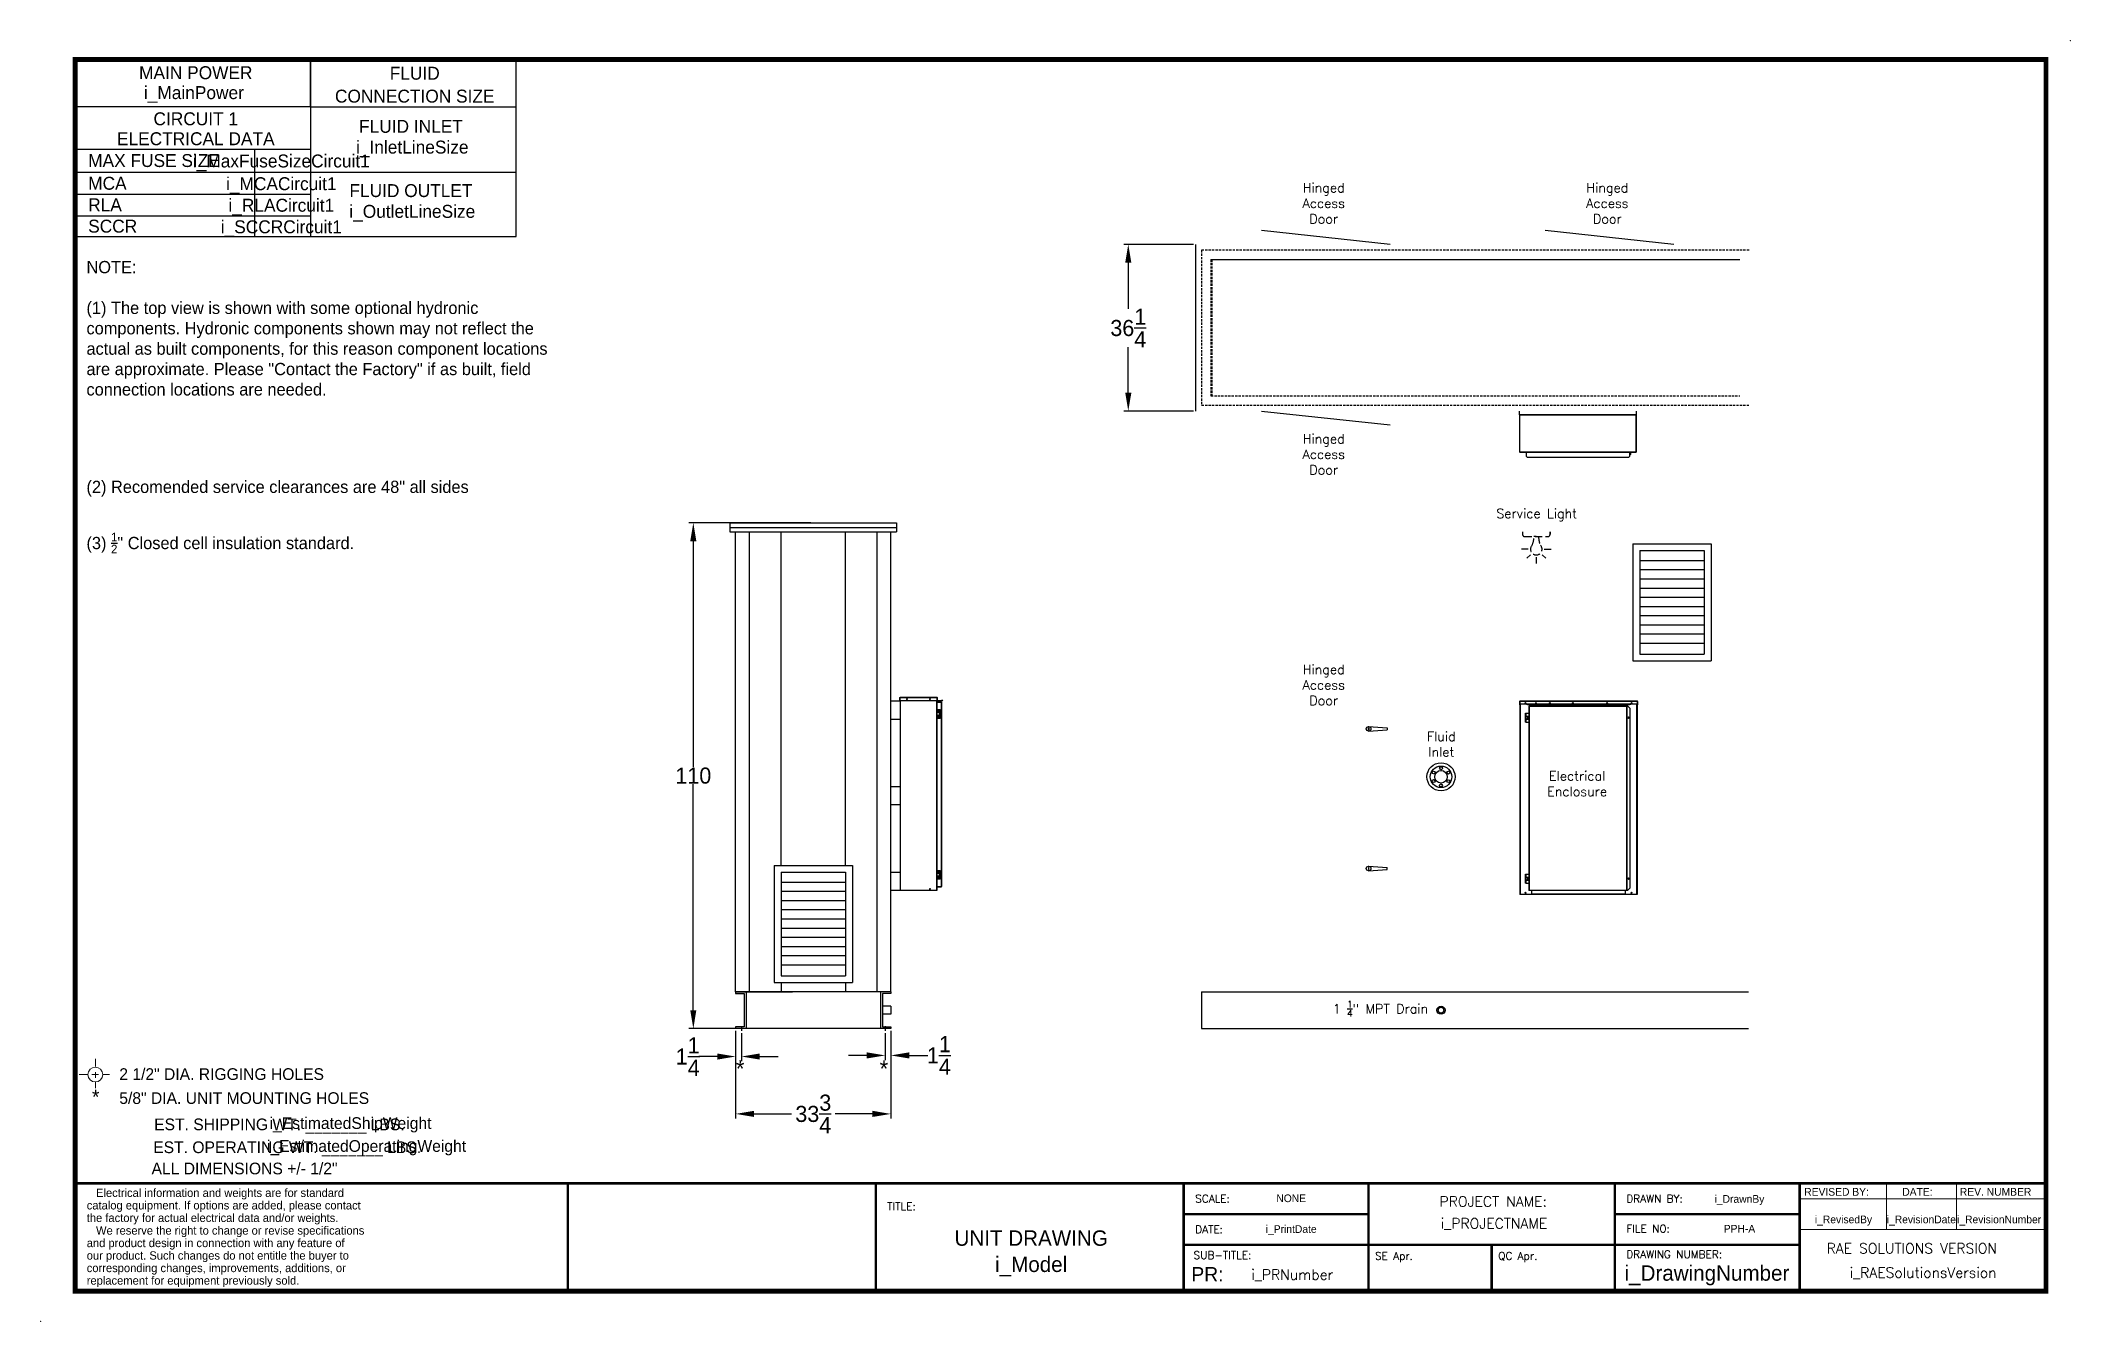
# Model space of a CAD drawing. Header units: inches. Extents: x 1687 to 2128, y 1222 to 1501.
import ezdxf
from ezdxf.enums import TextEntityAlignment as Align

# ---------------------------------------------------------------- set-up
doc = ezdxf.new("R2010")
doc.units = ezdxf.units.IN
doc.header["$MEASUREMENT"] = 0
doc.header["$PDSIZE"] = -1
doc.linetypes.add('HIDDENX2', pattern=[0.75, 0.5, -0.25])
doc.styles.add('SIMPLEX', font='SIMPLEX')
doc.styles.add('TCF_DIMENSION', font='simplex.shx')
doc.dimstyles.new('General Dimension', dxfattribs={"dimtxt": 3.5, "dimasz": 4, "dimexe": 1, "dimexo": 0.5, "dimgap": 0.09, "dimtad": 0, "dimtih": 1, "dimtoh": 1, "dimdec": 3, "dimzin": 0, "dimdsep": 46, "dimlunit": 5, "dimtxsty": 'Standard', "dimcen": 0.09, "dimadec": 0, "dimazin": 0, "dimtfac": 1, "dimtdec": 3, "dimtofl": 0, "dimtmove": 0, "dimatfit": 3, "dimfxl": 1, "dimtolj": 1, "dimtzin": 0, "dimarcsym": 0})

msp = doc.modelspace()

# ---------------------------------------------------------------- texts
at = {"color": 7, "lineweight": 25}
for s, height, p in [('MAIN POWER', 2.81243, (1720.8912, 1492.3329)), ('FLUID', 2.81243, (1768.4935, 1492.2167)), ('i_MainPower', 2.812426, (1720.4805, 1487.9979)), ('CONNECTION SIZE', 2.812426, (1768.4935, 1487.2347)), ('CIRCUIT 1', 2.81243, (1720.8912, 1482.3076)), ('FLUID INLET', 2.812426, (1767.676, 1480.6652)), ('ELECTRICAL DATA', 2.812426, (1720.8912, 1477.9726)), ('i_InletLineSize', 2.812426, (1767.9607, 1476.1506)), ('i_MaxFuseSizeCircuit1', 2.812426, (1739.4859, 1473.1324)), ('i_MCACircuit1', 2.812426, (1739.4859, 1468.1928)), ('FLUID OUTLET', 2.812426, (1767.6742, 1466.6905)), ('i_RLACircuit1', 2.812426, (1739.4859, 1463.5054)), ('i_OutletLineSize', 2.812426, (1767.9589, 1462.1759)), ('i_SCCRCircuit1', 2.812426, (1739.4859, 1458.818))]:
    msp.add_text(s, height=height, dxfattribs=at).set_placement(p, align=Align.CENTER)
for s, height, p in [('MAX FUSE SIZE', 2.812426, (1697.4969, 1473.2272)), ('MCA', 2.81243, (1697.4969, 1468.2876)), ('RLA', 2.81243, (1697.4969, 1463.6003)), ('SCCR', 2.81243, (1697.4969, 1458.9617))]:
    msp.add_text(s, height=height, dxfattribs=at).set_placement(p)
at = {"color": 7, "linetype": 'Continuous', "lineweight": 20}
for s, height, p in [('2 1/2" DIA. RIGGING HOLES', 2.544159, (1704.2602, 1274.6965)), ('5/8" DIA. UNIT MOUNTING HOLES', 2.544159, (1704.2602, 1269.4781)), ('   Electrical information and weights are for standard', 1.812714, (1697.1836, 1249.2484)), ('REVISED BY:', 1.673789, (2070.5756, 1249.5244)), ('DATE:', 1.67379, (2091.8902, 1249.5244)), ('REV. NUMBER', 1.673789, (2104.407, 1249.5244)), ('the factory for actual electrical data and/or weights.', 1.812714, (1697.1836, 1243.8102)), ('catalog equipment. If options are added, please contact', 1.812714, (1697.1836, 1246.5293)), ('and product design in connection with any feature of', 1.812714, (1697.1836, 1238.3378)), ('   We reserve the right to change or revise specifications', 1.812714, (1697.1836, 1241.0569)), ('our product. Such changes do not entitle the buyer to', 1.812714, (1697.1836, 1235.6187)), ('corresponding changes, improvements, additions, or ', 1.812714, (1697.1836, 1232.8997)), ('replacement for equipment previously sold.', 1.812714, (1697.1836, 1230.1806))]:
    msp.add_text(s, height=height, dxfattribs=at).set_placement(p)
at = {"color": 7, "linetype": 'Continuous'}
for p in [(1838.3144, 1275.3586), (1869.5644, 1275.3586)]:
    msp.add_text('*', height=3.5821, dxfattribs=at).set_placement(p)
at = {"color": 7, "linetype": 'Continuous', "lineweight": 20}
for s, height, p in [('*', 3.1311, (1699.1263, 1269.434)), ('i_EstimatedShipWeight', 2.547079, (1754.5298, 1264.0388)), ('EST. SHIPPING WT. _______ LBS.', 2.544159, (1739.0663, 1263.7609)), ('EST. OPERATING WT. _______ LBS.', 2.544159, (1740.7557, 1258.7844)), ('i_EstimatedOperatingWeight', 2.544159, (1758.011, 1259.0623)), ('ALL DIMENSIONS +/- 1/2"', 2.544159, (1731.4917, 1254.1671)), ('NONE', 1.67379, (1959.0387, 1248.1267)), ('i_DrawnBy', 1.67379, (2056.4949, 1247.9832)), ('i_RevisedBy', 1.673789, (2079.1057, 1243.5227)), ('i_RevisionDate', 1.673789, (2096.041, 1243.5227)), ('i_RevisionNumber', 1.673789, (2112.9438, 1243.5227)), ('UNIT DRAWING', 3.347578, (1902.5084, 1238.636)), ('i_PrintDate', 1.673789, (1959.0387, 1241.4316)), ('PPH-A', 1.67379, (2056.4949, 1241.5073)), ('i_Model', 3.34758, (1902.5084, 1232.9306)), ('i_DrawingNumber', 3.347578, (2049.4243, 1231.0295))]:
    msp.add_text(s, height=height, dxfattribs=at).set_placement(p, align=Align.CENTER)
at = {"color": 7, "linetype": 'Continuous', "lineweight": 20, "style": 'SIMPLEX'}
for s, height, p in [('SCALE:', 1.67379, (1938.1785, 1248.0383)), ('DRAWN BY:', 1.67379, (2031.9107, 1248.0383)), ('TITLE:', 1.67379, (1871.2269, 1246.3645)), ('DATE:', 1.67379, (1938.1785, 1241.3431)), ('FILE NO:', 1.67379, (2031.9107, 1241.505)), ('SUB-TITLE:', 1.67379, (1937.8158, 1235.7525)), ('SE Apr.', 1.67379, (1977.2619, 1235.5969)), ('QC Apr.', 1.67379, (2004.0425, 1235.5969)), ('DRAWING NUMBER:', 1.673789, (2031.9107, 1235.9557)), ('RAE SOLUTIONS VERSION', 2.222792, (2075.4391, 1236.9678))]:
    msp.add_text(s, height=height, dxfattribs=at).set_placement(p)
for s, height, p in [('PROJECT NAME:', 2.222792, (2002.9556, 1247.1458)), ('i_PROJECTNAME', 2.222792, (2003.1246, 1242.3881)), ('i_PRNumber', 2.22279, (1959.2735, 1231.2558)), ('i_RAESolutionsVersion', 2.222792, (2096.4068, 1231.6863))]:
    msp.add_text(s, height=height, dxfattribs=at).set_placement(p, align=Align.CENTER)
at = {"color": 7, "linetype": 'Continuous', "lineweight": 20}
msp.add_text('PR:', height=3.13835, dxfattribs=at).set_placement((1944.323, 1230.869), align=Align.RIGHT)
at = {"color": 7, "linetype": 'Continuous', "char_height": 2.025, "attachment_point": 8, "style": 'TCF_DIMENSION'}
for s, insert in [('Hinged\\PAccess\\PDoor', (1966.1077, 1460.9495)), ('Hinged\\PAccess\\PDoor', (2027.7718, 1460.9495)), ('Hinged\\PAccess\\PDoor', (1966.1077, 1406.3587)), ('Service Light', (2012.4035, 1396.1888)), ('Hinged\\PAccess\\PDoor', (1966.1077, 1356.2001)), ('Electrical\\PEnclosure', (2021.2052, 1336.4115)), ('Electrical\\PEnclosure', (2021.2052, 1336.4115)), ('\\A1;1 {\\H0.7x;\\S1/4;}" MPT Drain', (1978.4318, 1288.4728))]:
    msp.add_mtext(s, dxfattribs=dict(at, insert=insert))
at = {"color": 7, "linetype": 'Continuous', "width": 100.233515, "attachment_point": 1}
for s, insert, char_height in [('NOTE:\\P \\P(1) The top view is shown with some optional hydronic components. Hydronic components shown may not reflect the actual as built components, for this reason component locations are approximate. Please "Contact the Factory" if as built, field connection locations are needed.', (1697.1264, 1452.7953), 2.6597149), (' \\P(2) Recomended service clearances are 48" all sides', (1697.1264, 1409.443), 2.659715), ('\\A1; \\P(3) {\\H0.7x;\\S1/2;}" Closed cell insulation standard.', (1697.1264, 1398.1269), 2.659715)]:
    msp.add_mtext(s, dxfattribs=dict(at, insert=insert, char_height=char_height))
at = {"color": 7, "insert": (1991.679, 1345.0058), "char_height": 2.025, "attachment_point": 8, "style": 'TCF_DIMENSION'}
msp.add_mtext('Fluid\\PInlet', dxfattribs=at)
at = {"char_height": 3.5, "attachment_point": 1}
for insert in [(1898.297, 1346.5091), (1883.4104, 1306.1983)]:
    msp.add_mtext('\\A1;', dxfattribs=dict(at, insert=insert))

# ---------------------------------------------------------------- blocks, each defined once
blk = doc.blocks.new('*D39')
at = {"color": 0, "linetype": 'Continuous', "lineweight": -2}
for p, q in [((1870.76, 1284.86), (1870.76, 1279.03)), ((1872.01, 1285.36), (1872.01, 1279.03)), ((1866.76, 1280.03), (1862.76, 1280.03)), ((1876.01, 1280.03), (1880.01, 1280.03))]:
    blk.add_line(p, q, dxfattribs=at)
at = {"color": 0, "linetype": 'Continuous'}
for points in [[(1866.76, 1280.7), (1866.76, 1279.36), (1870.76, 1280.03)], [(1876.01, 1280.7), (1876.01, 1279.36), (1872.01, 1280.03)]]:
    blk.add_solid(points, dxfattribs=at)
at = {"layer": 'Defpoints', "color": 0, "linetype": 'Continuous'}
for p in [(1870.76, 1285.36), (1872.01, 1285.86), (1872.01, 1280.03)]:
    blk.add_point(p, dxfattribs=at)
at = {"color": 0, "linetype": 'Continuous', "insert": (1882.44, 1280.03), "char_height": 3.5, "attachment_point": 5}
blk.add_mtext('\\A1;1{\\H1x;\\S1/4;}', dxfattribs=at)
blk = doc.blocks.new('*D40')
at = {"color": 0, "linetype": 'Continuous', "lineweight": -2}
for p, q in [((1838.26, 1285.36), (1838.26, 1278.79)), ((1839.51, 1284.86), (1839.51, 1278.79)), ((1834.26, 1279.79), (1830.26, 1279.79)), ((1843.51, 1279.79), (1847.51, 1279.79))]:
    blk.add_line(p, q, dxfattribs=at)
at = {"color": 0, "linetype": 'Continuous'}
for points in [[(1834.26, 1280.45), (1834.26, 1279.12), (1838.26, 1279.79)], [(1843.51, 1280.45), (1843.51, 1279.12), (1839.51, 1279.79)]]:
    blk.add_solid(points, dxfattribs=at)
at = {"layer": 'Defpoints', "color": 0, "linetype": 'Continuous'}
for p in [(1838.26, 1285.86), (1839.51, 1285.36), (1838.26, 1279.79)]:
    blk.add_point(p, dxfattribs=at)
at = {"color": 0, "linetype": 'Continuous', "insert": (1827.84, 1279.79), "char_height": 3.5, "attachment_point": 5}
blk.add_mtext('\\A1;1{\\H1x;\\S1/4;}', dxfattribs=at)
blk = doc.blocks.new('*D49')
at = {"color": 0, "lineweight": -2}
for p, q in [((1937.82, 1456.4), (1922.62, 1456.4)), ((1923.62, 1452.4), (1923.62, 1442.39)), ((1923.62, 1424.15), (1923.62, 1434.05)), ((1937.82, 1420.15), (1922.62, 1420.15))]:
    blk.add_line(p, q, dxfattribs=at)
at = {"color": 0}
for points in [[(1922.95, 1452.4), (1924.29, 1452.4), (1923.62, 1456.4)], [(1922.95, 1424.15), (1924.29, 1424.15), (1923.62, 1420.15)]]:
    blk.add_solid(points, dxfattribs=at)
at = {"layer": 'Defpoints', "color": 0}
for p in [(1938.32, 1456.4), (1923.62, 1420.15), (1938.32, 1420.15)]:
    blk.add_point(p, dxfattribs=at)
at = {"color": 0, "insert": (1923.62, 1438.22), "char_height": 3.5, "attachment_point": 5}
blk.add_mtext('\\A1;36{\\H1x;\\S1/4;}', dxfattribs=at)
blk = doc.blocks.new('*D51')
at = {"color": 0, "lineweight": -2}
for p, q in [((1854.64, 1395.86), (1828.06, 1395.86)), ((1829.06, 1391.86), (1829.06, 1342.7)), ((1829.06, 1289.86), (1829.06, 1339.02)), ((1854.64, 1285.86), (1828.06, 1285.86))]:
    blk.add_line(p, q, dxfattribs=at)
at = {"color": 0}
for points in [[(1828.39, 1391.86), (1829.72, 1391.86), (1829.06, 1395.86)], [(1828.39, 1289.86), (1829.72, 1289.86), (1829.06, 1285.86)]]:
    blk.add_solid(points, dxfattribs=at)
at = {"layer": 'Defpoints', "color": 0}
for p in [(1855.14, 1395.86), (1829.06, 1285.86), (1855.14, 1285.86)]:
    blk.add_point(p, dxfattribs=at)
at = {"color": 0, "insert": (1829.06, 1340.86), "char_height": 3.5, "attachment_point": 5}
blk.add_mtext('\\A1;110', dxfattribs=at)
blk = doc.blocks.new('*D53')
at = {"color": 0, "lineweight": -2}
for p, q in [((1838.26, 1285.36), (1838.26, 1266.31)), ((1872.01, 1285.36), (1872.01, 1266.31)), ((1842.26, 1267.31), (1850.38, 1267.31)), ((1868.01, 1267.31), (1859.89, 1267.31))]:
    blk.add_line(p, q, dxfattribs=at)
at = {"color": 0}
for points in [[(1842.26, 1267.98), (1842.26, 1266.65), (1838.26, 1267.31)], [(1868.01, 1267.98), (1868.01, 1266.65), (1872.01, 1267.31)]]:
    blk.add_solid(points, dxfattribs=at)
at = {"layer": 'Defpoints', "color": 0}
for p in [(1838.26, 1285.86), (1872.01, 1285.86), (1872.01, 1267.31)]:
    blk.add_point(p, dxfattribs=at)
at = {"color": 0, "insert": (1855.14, 1267.31), "char_height": 3.5, "attachment_point": 5}
blk.add_mtext('\\A1;33{\\H1x;\\S3/4;}', dxfattribs=at)

# ---------------------------------------------------------------- dimensions: what is measured, and where the dimension line sits
at = {"color": 7}
dim = msp.add_linear_dim(base=(1923.6187, 1420.1521), p1=(1938.3156, 1456.4021), p2=(1938.3156, 1420.1521), angle=90, dimstyle='General Dimension', dxfattribs=at)
dim.commit()
dim.dimension.update_dxf_attribs({"geometry": '*D49', "text_midpoint": (1923.6187, 1438.2207), "dimtype": 160})
dim = msp.add_linear_dim(base=(1829.0551, 1285.8642), p1=(1855.1368, 1395.8642), p2=(1855.1368, 1285.8642), angle=90, dimstyle='General Dimension', dxfattribs=at)
dim.commit()
dim.dimension.update_dxf_attribs({"geometry": '*D51', "text_midpoint": (1829.0551, 1340.8642)})
at = {"color": 7, "linetype": 'Continuous'}
for base, p1, p2, picture, middle in [((1838.2618, 1279.7854), (1839.5118, 1285.3642), (1838.2618, 1285.8642), '*D40', (1827.8385, 1279.7854)), ((1872.0118, 1280.0293), (1870.7618, 1285.3642), (1872.0118, 1285.8642), '*D39', (1882.4351, 1280.0293))]:
    dim = msp.add_linear_dim(base=base, p1=p1, p2=p2, dimstyle='General Dimension', dxfattribs=at)
    dim.commit()
    dim.dimension.update_dxf_attribs({"geometry": picture, "text_midpoint": middle})
at = {"color": 7}
dim = msp.add_linear_dim(base=(1872.0118, 1267.3139), p1=(1838.2618, 1285.8642), p2=(1872.0118, 1285.8642), dimstyle='General Dimension', dxfattribs=at)
dim.commit()
dim.dimension.update_dxf_attribs({"geometry": '*D53', "text_midpoint": (1855.1368, 1267.3139)})

# ---------------------------------------------------------------- linework, layer by layer
at = {"color": 7, "lineweight": 25}
for p, q in [((1745.7993, 1496.596), (1745.7993, 1458.1167)), ((1745.7993, 1486.294), (1745.7993, 1496.596)), ((1790.5626, 1458.1167), (1790.5626, 1496.6139)), ((1745.7993, 1486.294), (1694.6422, 1486.294)), ((1745.7993, 1486.294), (1790.5626, 1486.294)), ((1745.7993, 1477.0173), (1694.9229, 1477.0173)), ((1733.6851, 1477.0173), (1733.6851, 1458.1167)), ((1694.9085, 1472.1054), (1745.7993, 1472.1054)), ((1745.7993, 1472.1054), (1790.5626, 1472.1054)), ((1694.7943, 1467.2986), (1745.7993, 1467.2986)), ((1694.558, 1462.6218), (1745.7993, 1462.6218)), ((1694.566, 1458.1167), (1745.7993, 1458.1167)), ((1745.7993, 1458.1167), (1790.5626, 1458.1167))]:
    msp.add_line(p, q, dxfattribs=at)
at = {"color": 7}
for p, q in [((1938.3156, 1420.1521), (1938.3156, 1456.4021)), ((1980.5656, 1456.4021), (1952.5656, 1459.4021)), ((2042.2297, 1456.4021), (2014.2297, 1459.4021)), ((1952.5656, 1420.1521), (1980.5656, 1417.1521)), ((2008.65, 1419.3264), (2008.65, 1420.1521)), ((2034.1188, 1419.3264), (2034.1188, 1420.1521)), ((1837.0118, 1395.8642), (1873.2618, 1395.8642)), ((1837.0118, 1395.8642), (1837.0118, 1393.8642)), ((1837.0118, 1394.8642), (1873.2618, 1394.8642)), ((1873.2618, 1395.8642), (1873.2618, 1393.8642)), ((1837.0118, 1393.8642), (1873.2618, 1393.8642)), ((1838.2618, 1293.8642), (1838.2618, 1393.8642)), ((1841.2618, 1293.8642), (1841.2618, 1393.8642)), ((1848.1368, 1321.3642), (1848.1368, 1393.8642)), ((1862.1368, 1321.3642), (1862.1368, 1393.8642)), ((1869.0118, 1293.8642), (1869.0118, 1393.8642)), ((1872.0118, 1293.8642), (1872.0118, 1393.8642)), ((2033.3394, 1391.3035), (2050.3394, 1391.3035)), ((2033.3394, 1391.3035), (2033.3394, 1365.8035)), ((2050.3394, 1391.3035), (2050.3394, 1365.8035)), ((2034.8394, 1389.8035), (2048.8394, 1389.8035)), ((2034.8394, 1389.8035), (2034.8394, 1367.3035)), ((2034.8394, 1387.6757), (2048.8394, 1387.6757)), ((2034.8394, 1385.6757), (2048.8394, 1385.6757)), ((2048.8394, 1389.8035), (2048.8394, 1367.3035)), ((2034.8394, 1383.6757), (2048.8394, 1383.6757)), ((2034.8394, 1381.6757), (2048.8394, 1381.6757)), ((2034.8394, 1379.6757), (2048.8394, 1379.6757)), ((2034.8394, 1377.6757), (2048.8394, 1377.6757)), ((2034.8394, 1375.6757), (2048.8394, 1375.6757)), ((2034.8394, 1373.6757), (2048.8394, 1373.6757)), ((2034.8394, 1371.6757), (2048.8394, 1371.6757)), ((2034.8394, 1369.6757), (2048.8394, 1369.6757)), ((2033.3394, 1365.8035), (2050.3394, 1365.8035)), ((2034.8394, 1367.3035), (2048.8394, 1367.3035)), ((1872.0118, 1357.1142), (1874.0118, 1357.1142)), ((1874.0118, 1353.1142), (1872.0118, 1353.1142)), ((1975.8718, 1351.5533), (1979.8718, 1351.3033)), ((1975.8718, 1350.5533), (1979.8718, 1350.8033)), ((1979.8718, 1351.3033), (1979.8718, 1350.8033)), ((1872.0118, 1338.4892), (1874.0118, 1338.4892)), ((1874.0118, 1334.4892), (1872.0118, 1334.4892)), ((1846.6368, 1321.3642), (1863.6368, 1321.3642)), ((1846.6368, 1321.3642), (1846.6368, 1295.8642)), ((1848.1368, 1319.8642), (1862.1368, 1319.8642)), ((1848.1368, 1319.8642), (1848.1368, 1297.3642)), ((1862.1368, 1319.8642), (1862.1368, 1297.3642)), ((1863.6368, 1321.3642), (1863.6368, 1295.8642)), ((1872.0118, 1319.8642), (1874.0118, 1319.8642)), ((1975.8718, 1321.175), (1979.8718, 1320.925)), ((1975.8718, 1320.175), (1979.8718, 1320.425)), ((1979.8718, 1320.425), (1979.8718, 1320.925)), ((1848.1368, 1317.7364), (1862.1368, 1317.7364)), ((1848.1368, 1315.7364), (1862.1368, 1315.7364)), ((1874.0118, 1315.8642), (1872.0118, 1315.8642)), ((1848.1368, 1313.7364), (1862.1368, 1313.7364)), ((1848.1368, 1311.7364), (1862.1368, 1311.7364)), ((1848.1368, 1309.7364), (1862.1368, 1309.7364)), ((1848.1368, 1307.7364), (1862.1368, 1307.7364)), ((1848.1368, 1305.7364), (1862.1368, 1305.7364)), ((1848.1368, 1303.7364), (1862.1368, 1303.7364)), ((1848.1368, 1301.7364), (1862.1368, 1301.7364)), ((1848.1368, 1299.7364), (1862.1368, 1299.7364)), ((1838.2618, 1293.8642), (1850.6368, 1293.8642)), ((1846.6368, 1295.8642), (1863.6368, 1295.8642)), ((1848.1368, 1297.3642), (1862.1368, 1297.3642)), ((1848.1368, 1295.8642), (1848.1368, 1293.8642)), ((1862.1368, 1295.8642), (1862.1368, 1293.8642)), ((1872.0118, 1290.7392), (1870.1518, 1290.7392)), ((1872.0118, 1288.9892), (1870.1518, 1288.9892)), ((1872.0118, 1290.7392), (1872.0118, 1288.9892))]:
    msp.add_line(p, q, dxfattribs=at)
at = {"color": 7, "linetype": 'HIDDENX2'}
for p, q in [((1939.5656, 1455.1521), (1939.5656, 1421.4021)), ((2058.5711, 1455.1521), (1939.5656, 1455.1521)), ((1939.5656, 1455.1521), (1939.5656, 1421.4021)), ((2058.5711, 1455.1521), (1939.5656, 1455.1521)), ((1941.5954, 1453.1224), (2056.5711, 1453.1224)), ((1941.5954, 1453.1224), (1941.5954, 1423.4319)), ((1941.7927, 1453.1224), (2056.5711, 1453.1224)), ((1941.7927, 1453.1224), (1941.7927, 1423.4319)), ((1973.0415, 1455.1521), (1954.6846, 1455.1521)), ((1973.0415, 1455.1521), (1954.6846, 1455.1521)), ((1939.5656, 1421.4021), (2058.5711, 1421.4021)), ((1939.5656, 1421.4021), (2058.5711, 1421.4021)), ((1941.5954, 1423.4319), (2056.5711, 1423.4319)), ((1941.5954, 1423.4319), (2056.5711, 1423.4319))]:
    msp.add_line(p, q, dxfattribs=at)
at = {"color": 7, "linetype": 'Continuous'}
for p, q in [((2008.7257, 1419.3264), (2008.65, 1419.3264)), ((2008.65, 1419.3264), (2008.65, 1411.2591)), ((2008.7257, 1419.3264), (2008.65, 1419.3264)), ((2008.65, 1419.3264), (2008.65, 1411.2591)), ((2008.7257, 1419.4021), (2034.0431, 1419.4021)), ((2008.7257, 1419.3264), (2008.7257, 1419.4021)), ((2008.7257, 1419.4021), (2034.0431, 1419.4021)), ((2008.7257, 1419.3264), (2008.7257, 1419.4021)), ((2008.7257, 1419.3264), (2034.0431, 1419.3264)), ((2008.7257, 1411.2591), (2008.7257, 1419.3264)), ((2008.7257, 1419.3264), (2034.0431, 1419.3264)), ((2008.7257, 1411.2591), (2008.7257, 1419.3264)), ((2034.0431, 1411.2591), (2034.0431, 1419.3264)), ((2034.0431, 1411.2591), (2034.0431, 1419.3264)), ((2034.1188, 1411.2591), (2034.1188, 1419.3264)), ((2034.1188, 1411.2591), (2034.1188, 1419.3264)), ((2008.65, 1411.2591), (2008.7257, 1411.2591)), ((2008.65, 1411.2591), (2008.7257, 1411.2591)), ((2008.7257, 1411.2591), (2034.0431, 1411.2591)), ((2008.7257, 1411.1834), (2008.7257, 1411.2591)), ((2008.7257, 1411.2591), (2034.0431, 1411.2591)), ((2008.7257, 1411.1834), (2008.7257, 1411.2591)), ((2008.7257, 1411.1834), (2034.0431, 1411.1834)), ((2008.7257, 1411.1834), (2034.0431, 1411.1834)), ((2010.1632, 1411.1824), (2010.1632, 1411.1834)), ((2010.1632, 1411.1824), (2010.1632, 1411.1834)), ((2032.6056, 1411.1824), (2010.1632, 1411.1824)), ((2010.1632, 1410.287), (2010.1632, 1411.1824)), ((2032.6056, 1411.1824), (2010.1632, 1411.1824)), ((2010.1632, 1410.287), (2010.1632, 1411.1824)), ((2010.1632, 1410.287), (2010.4162, 1410.0372)), ((2010.1632, 1410.287), (2010.4162, 1410.0372)), ((2032.3526, 1410.0372), (2010.4162, 1410.0372)), ((2032.3526, 1410.0372), (2010.4162, 1410.0372)), ((2032.3526, 1410.0372), (2032.6056, 1410.287)), ((2032.3526, 1410.0372), (2032.6056, 1410.287)), ((2032.6056, 1411.1834), (2032.6056, 1411.1824)), ((2032.6056, 1411.1834), (2032.6056, 1411.1824)), ((2032.6056, 1411.1824), (2032.6056, 1410.287)), ((2032.6056, 1411.1824), (2032.6056, 1410.287)), ((2032.6997, 1410.5678), (2032.6056, 1410.5678)), ((2032.6997, 1410.5678), (2032.6056, 1410.5678)), ((2032.8247, 1410.6928), (2032.6997, 1410.5678)), ((2032.8247, 1410.6928), (2032.6997, 1410.5678)), ((2032.7141, 1411.1834), (2032.8247, 1411.0728)), ((2032.7141, 1411.1834), (2032.8247, 1411.0728)), ((2032.8247, 1411.0728), (2032.8247, 1411.1834)), ((2032.8247, 1411.0728), (2032.8247, 1411.1834)), ((2032.8247, 1411.0728), (2032.8247, 1410.6928)), ((2032.8247, 1411.0728), (2032.8247, 1410.6928)), ((2034.0431, 1411.2591), (2034.1188, 1411.2591)), ((2034.0431, 1411.1834), (2034.0431, 1411.2591)), ((2034.0431, 1411.2591), (2034.1188, 1411.2591)), ((2034.0431, 1411.1834), (2034.0431, 1411.2591)), ((1873.9771, 1357.7885), (1873.9024, 1357.7885)), ((1873.9024, 1357.7885), (1873.9024, 1357.1142)), ((1873.9771, 1357.7885), (1873.9024, 1357.7885)), ((1873.9024, 1357.7885), (1873.9024, 1357.1142)), ((1873.9024, 1357.1142), (1873.9771, 1357.1142)), ((1873.9024, 1357.1142), (1873.9771, 1357.1142)), ((1873.9771, 1357.7885), (1873.9771, 1357.1142)), ((1873.9771, 1357.7885), (1873.9771, 1357.1142)), ((1873.9781, 1357.7885), (1873.9781, 1357.8642)), ((1873.9781, 1357.7885), (1873.9781, 1357.8642)), ((1873.9781, 1357.1142), (1873.9781, 1357.7885)), ((1873.9781, 1357.1142), (1873.9781, 1357.7885)), ((1882.0455, 1357.8642), (1874.0118, 1357.8642)), ((1882.0455, 1357.8642), (1874.0118, 1357.8642)), ((1882.0455, 1357.7885), (1874.0118, 1357.7885)), ((1882.0455, 1357.7885), (1874.0118, 1357.7885)), ((1882.0455, 1357.1142), (1874.0118, 1357.1142)), ((1874.0118, 1357.1142), (1874.0118, 1315.8642)), ((1882.0455, 1357.1142), (1874.0118, 1357.1142)), ((1874.0118, 1357.1142), (1874.0118, 1315.8642)), ((1881.9361, 1357.1142), (1881.9361, 1341.1108)), ((1881.9361, 1357.1142), (1881.9361, 1341.1108)), ((1882.0118, 1357.1142), (1882.0118, 1341.1475)), ((1882.0118, 1357.1142), (1882.0118, 1341.1475)), ((1882.9361, 1356.8893), (1882.0118, 1356.8893)), ((1882.9361, 1356.8893), (1882.0118, 1356.8893)), ((1882.9361, 1356.8146), (1882.0118, 1356.8146)), ((1882.9361, 1356.8146), (1882.0118, 1356.8146)), ((1882.0118, 1356.8136), (1882.9361, 1356.8136)), ((1882.0118, 1356.8136), (1882.9361, 1356.8136)), ((1882.0455, 1357.8642), (1882.0455, 1357.7885)), ((1882.0455, 1357.8642), (1882.0455, 1357.7885)), ((1882.0455, 1357.7885), (1882.0455, 1357.1142)), ((1882.0455, 1357.7885), (1882.0455, 1357.1142)), ((1882.1212, 1357.7885), (1882.0465, 1357.7885)), ((1882.0465, 1357.2514), (1882.0465, 1357.7885)), ((1882.1212, 1357.7885), (1882.0465, 1357.7885)), ((1882.0465, 1357.2514), (1882.0465, 1357.7885)), ((1882.0465, 1357.2514), (1882.1212, 1357.2514)), ((1882.0465, 1357.2514), (1882.1212, 1357.2514)), ((1882.1068, 1354.6318), (1882.1068, 1355.2618)), ((1882.1068, 1355.2618), (1882.2318, 1355.2618)), ((1882.1068, 1354.6318), (1882.1068, 1355.2618)), ((1882.1068, 1355.2618), (1882.2318, 1355.2618)), ((1882.1221, 1357.2504), (1882.1189, 1357.1758)), ((1882.1221, 1357.2504), (1882.1189, 1357.1758)), ((1882.1189, 1357.1758), (1883.0143, 1357.1367)), ((1882.1189, 1357.1758), (1883.0143, 1357.1367)), ((1882.1212, 1357.2514), (1882.1212, 1357.7885)), ((1882.1212, 1357.2514), (1882.1212, 1357.7885)), ((1882.1221, 1357.2504), (1883.0175, 1357.2113)), ((1882.1221, 1357.2504), (1883.0175, 1357.2113)), ((1882.2318, 1355.2618), (1882.2318, 1354.6318)), ((1882.2318, 1355.2618), (1882.6118, 1355.2618)), ((1882.2318, 1355.2618), (1882.2318, 1354.6318)), ((1882.2318, 1355.2618), (1882.6118, 1355.2618)), ((1882.6118, 1354.6318), (1882.6118, 1355.2618)), ((1882.6118, 1355.2618), (1882.7368, 1355.2618)), ((1882.6118, 1354.6318), (1882.6118, 1355.2618)), ((1882.6118, 1355.2618), (1882.7368, 1355.2618)), ((1882.7368, 1355.2618), (1882.7368, 1354.6318)), ((1882.7368, 1355.2618), (1882.7368, 1354.6318)), ((1882.9361, 1356.8146), (1882.9361, 1356.8893)), ((1882.9361, 1356.8146), (1882.9361, 1356.8893)), ((1882.9361, 1356.8136), (1882.9361, 1316.7775)), ((1882.9361, 1356.8136), (1883.0118, 1356.8136)), ((1882.9361, 1356.8136), (1882.9361, 1316.7775)), ((1882.9361, 1356.8136), (1883.0118, 1356.8136)), ((1883.0118, 1356.8136), (1883.0118, 1316.7775)), ((1883.0118, 1356.8136), (1883.0118, 1316.7775)), ((1883.0175, 1357.2113), (1883.0143, 1357.1367)), ((1883.0175, 1357.2113), (1883.0143, 1357.1367)), ((1883.2641, 1357.1258), (1883.0143, 1357.1367)), ((1883.2641, 1357.1258), (1883.0143, 1357.1367)), ((1883.2673, 1357.2004), (1883.0175, 1357.2113)), ((1883.2673, 1357.2004), (1883.0175, 1357.2113)), ((1883.2673, 1357.2004), (1883.2641, 1357.1258)), ((1883.2673, 1357.2004), (1883.2641, 1357.1258)), ((2008.7247, 1356.9692), (2008.65, 1356.9692)), ((2008.65, 1356.9692), (2008.65, 1356.2949)), ((2008.7247, 1356.9692), (2008.65, 1356.9692)), ((2008.65, 1356.9692), (2008.65, 1356.2949)), ((2008.65, 1356.2949), (2008.7247, 1356.2949)), ((2008.65, 1356.2949), (2008.7247, 1356.2949)), ((2008.7247, 1356.9692), (2008.7247, 1356.2949)), ((2008.7247, 1356.9692), (2008.7247, 1356.2949)), ((2034.2931, 1357.0449), (2008.7257, 1357.0449)), ((2008.7257, 1356.9692), (2008.7257, 1357.0449)), ((2034.2931, 1357.0449), (2008.7257, 1357.0449)), ((2008.7257, 1356.9692), (2008.7257, 1357.0449)), ((2034.2931, 1356.9692), (2008.7257, 1356.9692)), ((2008.7257, 1356.4321), (2008.7257, 1356.9692)), ((2034.2931, 1356.9692), (2008.7257, 1356.9692)), ((2008.7257, 1356.4321), (2008.7257, 1356.9692)), ((2010.1632, 1356.4321), (2008.7257, 1356.4321)), ((2008.7257, 1356.4321), (2008.7257, 1356.2949)), ((2010.1632, 1356.4321), (2008.7257, 1356.4321)), ((2008.7257, 1356.4321), (2008.7257, 1356.2949)), ((2008.7594, 1356.2949), (2008.7257, 1356.2949)), ((2008.7594, 1356.2949), (2008.7257, 1356.2949)), ((2008.7594, 1356.4321), (2008.7594, 1315.0449)), ((2008.7594, 1356.4321), (2008.7594, 1315.0449)), ((2008.8351, 1356.4321), (2008.8351, 1315.0449)), ((2008.8351, 1356.4321), (2008.8351, 1315.0449)), ((2032.8556, 1356.4321), (2010.1632, 1356.4321)), ((2010.1632, 1356.4321), (2010.1632, 1356.4311)), ((2032.8556, 1356.4321), (2010.1632, 1356.4321)), ((2010.1632, 1356.4321), (2010.1632, 1356.4311)), ((2010.1632, 1356.4311), (2010.1632, 1356.392)), ((2010.1632, 1356.4311), (2032.8556, 1356.4311)), ((2010.1632, 1356.4311), (2010.1632, 1356.392)), ((2010.1632, 1356.4311), (2032.8556, 1356.4311)), ((2010.4162, 1356.3811), (2010.1632, 1356.392)), ((2010.1632, 1356.392), (2010.1632, 1356.3174)), ((2010.4162, 1356.3811), (2010.1632, 1356.392)), ((2010.1632, 1356.392), (2010.1632, 1356.3174)), ((2010.4162, 1356.3064), (2010.1632, 1356.3174)), ((2010.4162, 1356.3064), (2010.1632, 1356.3174)), ((2010.4162, 1356.3811), (2032.6026, 1356.3811)), ((2010.4162, 1356.3811), (2010.4162, 1356.3064)), ((2010.4162, 1356.3811), (2032.6026, 1356.3811)), ((2010.4162, 1356.3811), (2010.4162, 1356.3064)), ((2010.4162, 1356.3064), (2032.6026, 1356.3064)), ((2010.4162, 1356.3064), (2032.6026, 1356.3064)), ((2010.6691, 1355.9943), (2010.6691, 1315.9582)), ((2010.6691, 1355.9943), (2010.7448, 1355.9943)), ((2010.6691, 1355.9943), (2010.6691, 1315.9582)), ((2010.6691, 1355.9943), (2010.7448, 1355.9943)), ((2010.7448, 1356.07), (2031.9303, 1356.07)), ((2010.7448, 1355.9943), (2010.7448, 1356.07)), ((2010.7448, 1356.07), (2031.9303, 1356.07)), ((2010.7448, 1355.9943), (2010.7448, 1356.07)), ((2010.7448, 1355.9943), (2010.7448, 1315.9582)), ((2010.7448, 1355.9943), (2031.9303, 1355.9943)), ((2010.7448, 1355.9943), (2010.7448, 1315.9582)), ((2010.7448, 1355.9943), (2031.9303, 1355.9943)), ((2011.3087, 1356.3064), (2011.3087, 1356.07)), ((2011.3087, 1356.3064), (2011.3087, 1356.07)), ((2031.7101, 1356.07), (2031.7101, 1356.3064)), ((2031.7101, 1356.07), (2031.7101, 1356.3064)), ((2031.9303, 1356.07), (2031.9303, 1355.9943)), ((2031.9303, 1356.07), (2031.9303, 1355.9943)), ((2031.9303, 1355.9943), (2031.9303, 1315.9582)), ((2031.9303, 1355.9943), (2032.006, 1355.9943)), ((2031.9303, 1355.9943), (2031.9303, 1315.9582)), ((2031.9303, 1355.9943), (2032.006, 1355.9943)), ((2032.006, 1355.9943), (2032.006, 1315.9582)), ((2032.007, 1355.9943), (2032.006, 1355.9943)), ((2032.006, 1355.9943), (2032.006, 1315.9582)), ((2032.007, 1355.9943), (2032.006, 1355.9943)), ((2032.007, 1315.9582), (2032.007, 1355.9943)), ((2032.2438, 1355.9943), (2032.007, 1355.9943)), ((2032.007, 1315.9582), (2032.007, 1355.9943)), ((2032.2438, 1355.9943), (2032.007, 1355.9943)), ((2032.2438, 1355.9943), (2032.7438, 1355.4943)), ((2032.2438, 1355.9943), (2032.7438, 1355.4943)), ((2032.8556, 1356.392), (2032.6026, 1356.3811)), ((2032.8556, 1356.392), (2032.6026, 1356.3811)), ((2032.6026, 1356.3811), (2032.6026, 1356.3064)), ((2032.6026, 1356.3811), (2032.6026, 1356.3064)), ((2032.8556, 1356.3174), (2032.6026, 1356.3064)), ((2032.8556, 1356.3174), (2032.6026, 1356.3064)), ((2032.7438, 1316.4582), (2032.7438, 1355.4943)), ((2032.7438, 1316.4582), (2032.7438, 1355.4943)), ((2032.8556, 1356.4311), (2032.8556, 1356.4321)), ((2034.2931, 1356.4321), (2032.8556, 1356.4321)), ((2032.8556, 1356.4311), (2032.8556, 1356.4321)), ((2034.2931, 1356.4321), (2032.8556, 1356.4321)), ((2032.8556, 1356.392), (2032.8556, 1356.4311)), ((2032.8556, 1356.392), (2032.8556, 1356.4311)), ((2032.8556, 1356.392), (2032.8556, 1356.3174)), ((2032.8556, 1356.392), (2032.8556, 1356.3174)), ((2034.1837, 1315.0449), (2034.1837, 1356.4321)), ((2034.1837, 1315.0449), (2034.1837, 1356.4321)), ((2034.2594, 1356.4321), (2034.2594, 1315.0449)), ((2034.2594, 1356.4321), (2034.2594, 1315.0449)), ((2034.2931, 1356.2949), (2034.2594, 1356.2949)), ((2034.2931, 1356.2949), (2034.2594, 1356.2949)), ((2034.2931, 1356.9692), (2034.2931, 1357.0449)), ((2034.2931, 1356.9692), (2034.2931, 1357.0449)), ((2034.2931, 1356.4321), (2034.2931, 1356.9692)), ((2034.2931, 1356.4321), (2034.2931, 1356.9692)), ((2034.2931, 1356.4321), (2034.2931, 1356.2949)), ((2034.2931, 1356.4321), (2034.2931, 1356.2949)), ((2034.2941, 1356.9692), (2034.3688, 1356.9692)), ((2034.2941, 1356.2949), (2034.2941, 1356.9692)), ((2034.2941, 1356.9692), (2034.3688, 1356.9692)), ((2034.2941, 1356.2949), (2034.2941, 1356.9692)), ((2034.3688, 1356.2949), (2034.2941, 1356.2949)), ((2034.3688, 1356.2949), (2034.2941, 1356.2949)), ((2034.3688, 1356.2949), (2034.3688, 1356.9692)), ((2034.3688, 1356.2949), (2034.3688, 1356.9692)), ((1882.6118, 1354.6106), (1882.0118, 1354.6106)), ((1882.6118, 1354.6106), (1882.0118, 1354.6106)), ((1882.6118, 1353.9806), (1882.0118, 1353.9806)), ((1882.6118, 1353.9806), (1882.0118, 1353.9806)), ((1882.2318, 1354.6318), (1882.1068, 1354.6318)), ((1882.2318, 1354.6318), (1882.1068, 1354.6318)), ((1882.1068, 1353.3293), (1882.1068, 1353.9593)), ((1882.1068, 1353.9593), (1882.2318, 1353.9593)), ((1882.1068, 1353.3293), (1882.1068, 1353.9593)), ((1882.1068, 1353.9593), (1882.2318, 1353.9593)), ((1882.2318, 1353.3293), (1882.1068, 1353.3293)), ((1882.2318, 1353.3293), (1882.1068, 1353.3293)), ((1882.6118, 1354.6318), (1882.2318, 1354.6318)), ((1882.6118, 1354.6318), (1882.2318, 1354.6318)), ((1882.2318, 1353.9593), (1882.2318, 1353.3293)), ((1882.2318, 1353.9593), (1882.6118, 1353.9593)), ((1882.2318, 1353.9593), (1882.2318, 1353.3293)), ((1882.2318, 1353.9593), (1882.6118, 1353.9593)), ((1882.6118, 1353.3293), (1882.2318, 1353.3293)), ((1882.6118, 1353.3293), (1882.2318, 1353.3293)), ((1882.2643, 1354.6318), (1882.2643, 1354.6106)), ((1882.2643, 1354.6318), (1882.2643, 1354.6106)), ((1882.2643, 1353.9806), (1882.2643, 1353.9593)), ((1882.2643, 1353.9806), (1882.2643, 1353.9593)), ((1882.5793, 1354.6106), (1882.5793, 1354.6318)), ((1882.5793, 1354.6106), (1882.5793, 1354.6318)), ((1882.5793, 1353.9593), (1882.5793, 1353.9806)), ((1882.5793, 1353.9593), (1882.5793, 1353.9806)), ((1882.7368, 1354.6318), (1882.6118, 1354.6318)), ((1882.7368, 1354.6318), (1882.6118, 1354.6318)), ((1882.6118, 1353.9806), (1882.6118, 1354.6106)), ((1882.6118, 1354.6106), (1882.7368, 1354.6106)), ((1882.6118, 1353.9806), (1882.6118, 1354.6106)), ((1882.6118, 1354.6106), (1882.7368, 1354.6106)), ((1882.7368, 1353.9806), (1882.6118, 1353.9806)), ((1882.7368, 1353.9806), (1882.6118, 1353.9806)), ((1882.6118, 1353.3293), (1882.6118, 1353.9593)), ((1882.6118, 1353.9593), (1882.7368, 1353.9593)), ((1882.6118, 1353.3293), (1882.6118, 1353.9593)), ((1882.6118, 1353.9593), (1882.7368, 1353.9593)), ((1882.7368, 1353.3293), (1882.6118, 1353.3293)), ((1882.7368, 1353.3293), (1882.6118, 1353.3293)), ((1882.7368, 1354.6106), (1882.7368, 1353.9806)), ((1882.7368, 1354.6106), (1882.7368, 1353.9806)), ((1882.7368, 1353.9593), (1882.7368, 1353.3293)), ((1882.7368, 1353.9593), (1882.7368, 1353.3293)), ((2009.9441, 1353.8125), (2009.9441, 1354.4425)), ((2009.9441, 1354.4425), (2010.0691, 1354.4425)), ((2009.9441, 1353.8125), (2009.9441, 1354.4425)), ((2009.9441, 1354.4425), (2010.0691, 1354.4425)), ((2010.0691, 1353.8125), (2009.9441, 1353.8125)), ((2010.0691, 1353.8125), (2009.9441, 1353.8125)), ((2009.9441, 1353.1613), (2009.9441, 1353.7913)), ((2009.9441, 1353.7913), (2010.0691, 1353.7913)), ((2009.9441, 1353.1613), (2009.9441, 1353.7913)), ((2009.9441, 1353.7913), (2010.0691, 1353.7913)), ((2010.0691, 1353.1613), (2009.9441, 1353.1613)), ((2010.0691, 1353.1613), (2009.9441, 1353.1613)), ((2009.9441, 1352.51), (2009.9441, 1353.14)), ((2009.9441, 1353.14), (2010.0691, 1353.14)), ((2009.9441, 1352.51), (2009.9441, 1353.14)), ((2009.9441, 1353.14), (2010.0691, 1353.14)), ((2010.0691, 1352.51), (2009.9441, 1352.51)), ((2010.0691, 1352.51), (2009.9441, 1352.51)), ((2010.0691, 1354.4425), (2010.0691, 1353.8125)), ((2010.0691, 1354.4425), (2010.6691, 1354.4425)), ((2010.0691, 1354.4425), (2010.0691, 1353.8125)), ((2010.0691, 1354.4425), (2010.6691, 1354.4425)), ((2010.0691, 1353.8125), (2010.6691, 1353.8125)), ((2010.0691, 1353.8125), (2010.6691, 1353.8125)), ((2010.0691, 1353.7913), (2010.0691, 1353.1613)), ((2010.0691, 1353.7913), (2010.4491, 1353.7913)), ((2010.0691, 1353.7913), (2010.0691, 1353.1613)), ((2010.0691, 1353.7913), (2010.4491, 1353.7913)), ((2010.4491, 1353.1613), (2010.0691, 1353.1613)), ((2010.4491, 1353.1613), (2010.0691, 1353.1613)), ((2010.0691, 1353.14), (2010.0691, 1352.51)), ((2010.0691, 1353.14), (2010.6691, 1353.14)), ((2010.0691, 1353.14), (2010.0691, 1352.51)), ((2010.0691, 1353.14), (2010.6691, 1353.14)), ((2010.0691, 1352.51), (2010.6691, 1352.51)), ((2010.0691, 1352.51), (2010.6691, 1352.51)), ((2010.1016, 1353.8125), (2010.1016, 1353.7913)), ((2010.1016, 1353.8125), (2010.1016, 1353.7913)), ((2010.1016, 1353.1613), (2010.1016, 1353.14)), ((2010.1016, 1353.1613), (2010.1016, 1353.14)), ((2010.4166, 1353.7913), (2010.4166, 1353.8125)), ((2010.4166, 1353.7913), (2010.4166, 1353.8125)), ((2010.4166, 1353.14), (2010.4166, 1353.1613)), ((2010.4166, 1353.14), (2010.4166, 1353.1613)), ((2010.4491, 1353.1613), (2010.4491, 1353.7913)), ((2010.4491, 1353.7913), (2010.5741, 1353.7913)), ((2010.4491, 1353.1613), (2010.4491, 1353.7913)), ((2010.4491, 1353.7913), (2010.5741, 1353.7913)), ((2010.5741, 1353.1613), (2010.4491, 1353.1613)), ((2010.5741, 1353.1613), (2010.4491, 1353.1613)), ((2010.5741, 1353.7913), (2010.5741, 1353.1613)), ((2010.5741, 1353.7913), (2010.5741, 1353.1613)), ((1881.9361, 1341.1108), (1881.9361, 1339.1946)), ((1881.9361, 1341.1108), (1881.9361, 1339.1946)), ((1881.9361, 1339.1946), (1881.9361, 1315.8642)), ((1881.9361, 1339.1946), (1881.9361, 1315.8642)), ((1882.0118, 1341.1475), (1882.0118, 1339.2313)), ((1882.0118, 1341.1475), (1882.0118, 1339.2313)), ((1882.0118, 1339.2313), (1882.0118, 1315.8642)), ((1882.0118, 1339.2313), (1882.0118, 1315.8642)), ((1882.6118, 1319.6106), (1882.0118, 1319.6106)), ((1882.6118, 1319.6106), (1882.0118, 1319.6106)), ((1882.1068, 1319.6318), (1882.1068, 1320.2618)), ((1882.1068, 1320.2618), (1882.2318, 1320.2618)), ((1882.1068, 1319.6318), (1882.1068, 1320.2618)), ((1882.1068, 1320.2618), (1882.2318, 1320.2618)), ((1882.2318, 1319.6318), (1882.1068, 1319.6318)), ((1882.2318, 1319.6318), (1882.1068, 1319.6318)), ((1882.2318, 1320.2618), (1882.2318, 1319.6318)), ((1882.2318, 1320.2618), (1882.6118, 1320.2618)), ((1882.2318, 1320.2618), (1882.2318, 1319.6318)), ((1882.2318, 1320.2618), (1882.6118, 1320.2618)), ((1882.6118, 1319.6318), (1882.2318, 1319.6318)), ((1882.6118, 1319.6318), (1882.2318, 1319.6318)), ((1882.2643, 1319.6318), (1882.2643, 1319.6106)), ((1882.2643, 1319.6318), (1882.2643, 1319.6106)), ((1882.5793, 1319.6106), (1882.5793, 1319.6318)), ((1882.5793, 1319.6106), (1882.5793, 1319.6318)), ((1882.6118, 1319.6318), (1882.6118, 1320.2618)), ((1882.6118, 1320.2618), (1882.7368, 1320.2618)), ((1882.6118, 1319.6318), (1882.6118, 1320.2618)), ((1882.6118, 1320.2618), (1882.7368, 1320.2618)), ((1882.7368, 1319.6318), (1882.6118, 1319.6318)), ((1882.7368, 1319.6318), (1882.6118, 1319.6318)), ((1882.6118, 1318.9806), (1882.6118, 1319.6106)), ((1882.6118, 1319.6106), (1882.7368, 1319.6106)), ((1882.6118, 1318.9806), (1882.6118, 1319.6106)), ((1882.6118, 1319.6106), (1882.7368, 1319.6106)), ((1882.7368, 1320.2618), (1882.7368, 1319.6318)), ((1882.7368, 1320.2618), (1882.7368, 1319.6318)), ((1882.7368, 1319.6106), (1882.7368, 1318.9806)), ((1882.7368, 1319.6106), (1882.7368, 1318.9806)), ((1881.9361, 1315.8642), (1874.0875, 1315.8642)), ((1881.9361, 1315.8642), (1874.0875, 1315.8642)), ((1882.0118, 1315.8642), (1881.9361, 1315.8642)), ((1882.0118, 1315.8642), (1881.9361, 1315.8642)), ((1882.6118, 1318.9806), (1882.0118, 1318.9806)), ((1882.6118, 1318.9806), (1882.0118, 1318.9806)), ((1882.0118, 1316.7775), (1882.9361, 1316.7775)), ((1882.0118, 1316.7775), (1882.9361, 1316.7775)), ((1882.0118, 1316.7765), (1882.9361, 1316.7765)), ((1882.0118, 1316.7765), (1882.9361, 1316.7765)), ((1882.0118, 1316.7018), (1882.9361, 1316.7018)), ((1882.0118, 1316.7018), (1882.9361, 1316.7018)), ((1882.1068, 1318.3293), (1882.1068, 1318.9593)), ((1882.1068, 1318.9593), (1882.2318, 1318.9593)), ((1882.1068, 1318.3293), (1882.1068, 1318.9593)), ((1882.1068, 1318.9593), (1882.2318, 1318.9593)), ((1882.2318, 1318.3293), (1882.1068, 1318.3293)), ((1882.2318, 1318.3293), (1882.1068, 1318.3293)), ((1882.2318, 1318.9593), (1882.2318, 1318.3293)), ((1882.2318, 1318.9593), (1882.6118, 1318.9593)), ((1882.2318, 1318.9593), (1882.2318, 1318.3293)), ((1882.2318, 1318.9593), (1882.6118, 1318.9593)), ((1882.6118, 1318.3293), (1882.2318, 1318.3293)), ((1882.6118, 1318.3293), (1882.2318, 1318.3293)), ((1882.2643, 1318.9806), (1882.2643, 1318.9593)), ((1882.2643, 1318.9806), (1882.2643, 1318.9593)), ((1882.5793, 1318.9593), (1882.5793, 1318.9806)), ((1882.5793, 1318.9593), (1882.5793, 1318.9806)), ((1882.7368, 1318.9806), (1882.6118, 1318.9806)), ((1882.7368, 1318.9806), (1882.6118, 1318.9806)), ((1882.6118, 1318.3293), (1882.6118, 1318.9593)), ((1882.6118, 1318.9593), (1882.7368, 1318.9593)), ((1882.6118, 1318.3293), (1882.6118, 1318.9593)), ((1882.6118, 1318.9593), (1882.7368, 1318.9593)), ((1882.7368, 1318.3293), (1882.6118, 1318.3293)), ((1882.7368, 1318.3293), (1882.6118, 1318.3293)), ((1882.7368, 1318.9593), (1882.7368, 1318.3293)), ((1882.7368, 1318.9593), (1882.7368, 1318.3293)), ((1882.9361, 1316.7775), (1883.0118, 1316.7775)), ((1882.9361, 1316.7775), (1883.0118, 1316.7775)), ((1882.9361, 1316.7765), (1882.9361, 1316.7018)), ((1882.9361, 1316.7765), (1882.9361, 1316.7018)), ((2008.8351, 1315.0449), (2008.7594, 1315.0449)), ((2008.8351, 1315.0449), (2008.7594, 1315.0449)), ((2011.3087, 1315.0449), (2008.8351, 1315.0449)), ((2011.3087, 1315.0449), (2008.8351, 1315.0449)), ((2009.9441, 1318.8125), (2009.9441, 1319.4425)), ((2009.9441, 1319.4425), (2010.0691, 1319.4425)), ((2009.9441, 1318.8125), (2009.9441, 1319.4425)), ((2009.9441, 1319.4425), (2010.0691, 1319.4425)), ((2010.0691, 1318.8125), (2009.9441, 1318.8125)), ((2010.0691, 1318.8125), (2009.9441, 1318.8125)), ((2009.9441, 1318.1613), (2009.9441, 1318.7913)), ((2009.9441, 1318.7913), (2010.0691, 1318.7913)), ((2009.9441, 1318.1613), (2009.9441, 1318.7913)), ((2009.9441, 1318.7913), (2010.0691, 1318.7913)), ((2010.0691, 1318.1613), (2009.9441, 1318.1613)), ((2010.0691, 1318.1613), (2009.9441, 1318.1613)), ((2009.9441, 1317.51), (2009.9441, 1318.14)), ((2009.9441, 1318.14), (2010.0691, 1318.14)), ((2009.9441, 1317.51), (2009.9441, 1318.14)), ((2009.9441, 1318.14), (2010.0691, 1318.14)), ((2010.0691, 1317.51), (2009.9441, 1317.51)), ((2010.0691, 1317.51), (2009.9441, 1317.51)), ((2010.0691, 1319.4425), (2010.0691, 1318.8125)), ((2010.0691, 1319.4425), (2010.6691, 1319.4425)), ((2010.0691, 1319.4425), (2010.0691, 1318.8125)), ((2010.0691, 1319.4425), (2010.6691, 1319.4425)), ((2010.0691, 1318.8125), (2010.6691, 1318.8125)), ((2010.0691, 1318.8125), (2010.6691, 1318.8125)), ((2010.0691, 1318.7913), (2010.0691, 1318.1613)), ((2010.0691, 1318.7913), (2010.4491, 1318.7913)), ((2010.0691, 1318.7913), (2010.0691, 1318.1613)), ((2010.0691, 1318.7913), (2010.4491, 1318.7913)), ((2010.4491, 1318.1613), (2010.0691, 1318.1613)), ((2010.4491, 1318.1613), (2010.0691, 1318.1613)), ((2010.0691, 1318.14), (2010.0691, 1317.51)), ((2010.0691, 1318.14), (2010.6691, 1318.14)), ((2010.0691, 1318.14), (2010.0691, 1317.51)), ((2010.0691, 1318.14), (2010.6691, 1318.14)), ((2010.0691, 1317.51), (2010.6691, 1317.51)), ((2010.0691, 1317.51), (2010.6691, 1317.51)), ((2010.1016, 1318.8125), (2010.1016, 1318.7913)), ((2010.1016, 1318.8125), (2010.1016, 1318.7913)), ((2010.1016, 1318.1613), (2010.1016, 1318.14)), ((2010.1016, 1318.1613), (2010.1016, 1318.14)), ((2010.4166, 1318.7913), (2010.4166, 1318.8125)), ((2010.4166, 1318.7913), (2010.4166, 1318.8125)), ((2010.4166, 1318.14), (2010.4166, 1318.1613)), ((2010.4166, 1318.14), (2010.4166, 1318.1613)), ((2010.4491, 1318.1613), (2010.4491, 1318.7913)), ((2010.4491, 1318.7913), (2010.5741, 1318.7913)), ((2010.4491, 1318.1613), (2010.4491, 1318.7913)), ((2010.4491, 1318.7913), (2010.5741, 1318.7913)), ((2010.5741, 1318.1613), (2010.4491, 1318.1613)), ((2010.5741, 1318.1613), (2010.4491, 1318.1613)), ((2010.5741, 1318.7913), (2010.5741, 1318.1613)), ((2010.5741, 1318.7913), (2010.5741, 1318.1613)), ((2010.6691, 1315.9582), (2010.7448, 1315.9582)), ((2010.6691, 1315.9582), (2010.7448, 1315.9582)), ((2010.7448, 1315.9582), (2031.9303, 1315.9582)), ((2010.7448, 1315.8825), (2010.7448, 1315.9582)), ((2010.7448, 1315.9582), (2031.9303, 1315.9582)), ((2010.7448, 1315.8825), (2010.7448, 1315.9582)), ((2031.9303, 1315.8825), (2010.7448, 1315.8825)), ((2031.9303, 1315.8825), (2010.7448, 1315.8825)), ((2011.3087, 1315.8825), (2011.3087, 1315.0449)), ((2011.3087, 1315.8825), (2011.3087, 1315.0449)), ((2031.7101, 1315.1206), (2011.3087, 1315.1206)), ((2031.7101, 1315.1206), (2011.3087, 1315.1206)), ((2031.7101, 1315.0449), (2011.3087, 1315.0449)), ((2031.7101, 1315.0449), (2011.3087, 1315.0449)), ((2031.7101, 1315.0449), (2031.7101, 1315.8825)), ((2031.7101, 1315.0449), (2031.7101, 1315.8825)), ((2034.1837, 1315.0449), (2031.7101, 1315.0449)), ((2034.1837, 1315.0449), (2031.7101, 1315.0449)), ((2031.9303, 1315.9582), (2032.006, 1315.9582)), ((2031.9303, 1315.9582), (2031.9303, 1315.8825)), ((2031.9303, 1315.9582), (2032.006, 1315.9582)), ((2031.9303, 1315.9582), (2031.9303, 1315.8825)), ((2032.006, 1315.9582), (2032.007, 1315.9582)), ((2032.006, 1315.9582), (2032.007, 1315.9582)), ((2032.007, 1315.9582), (2032.2438, 1315.9582)), ((2032.007, 1315.9582), (2032.2438, 1315.9582)), ((2032.7438, 1316.4582), (2032.2438, 1315.9582)), ((2032.7438, 1316.4582), (2032.2438, 1315.9582)), ((2034.2594, 1315.0449), (2034.1837, 1315.0449)), ((2034.2594, 1315.0449), (2034.1837, 1315.0449)), ((1872.0118, 1293.8642), (1838.2618, 1293.8642)), ((1872.0118, 1293.8642), (1838.2618, 1293.8642)), ((1838.2618, 1293.8642), (1838.2618, 1293.4742)), ((1838.2618, 1293.8642), (1838.2618, 1293.4742)), ((1838.2618, 1293.4742), (1840.1218, 1293.4742)), ((1838.2618, 1293.4742), (1840.1218, 1293.4742)), ((1840.1218, 1293.4742), (1840.1218, 1286.2542)), ((1840.1218, 1293.4742), (1840.1218, 1286.2542)), ((1840.5118, 1293.8642), (1840.5118, 1285.8642)), ((1840.5118, 1293.8642), (1840.5118, 1285.8642)), ((1869.7618, 1293.8642), (1869.7618, 1285.8642)), ((1869.7618, 1293.8642), (1869.7618, 1285.8642)), ((1872.0118, 1293.4742), (1870.1518, 1293.4742)), ((1870.1518, 1293.4742), (1870.1518, 1286.2542)), ((1872.0118, 1293.4742), (1870.1518, 1293.4742)), ((1870.1518, 1293.4742), (1870.1518, 1286.2542)), ((1872.0118, 1293.8642), (1872.0118, 1293.4742)), ((1872.0118, 1293.8642), (1872.0118, 1293.4742)), ((1939.5656, 1293.8642), (2058.4461, 1293.8642)), ((1939.5656, 1293.8642), (1939.5656, 1285.8642)), ((1939.5656, 1293.8642), (2058.4461, 1293.8642)), ((1939.5656, 1293.8642), (1939.5656, 1285.8642)), ((1840.1218, 1286.2542), (1838.2618, 1286.2542)), ((1838.2618, 1286.2542), (1838.2618, 1285.8642)), ((1840.1218, 1286.2542), (1838.2618, 1286.2542)), ((1838.2618, 1286.2542), (1838.2618, 1285.8642)), ((1872.0118, 1285.8642), (1838.2618, 1285.8642)), ((1872.0118, 1285.8642), (1838.2618, 1285.8642)), ((1839.5118, 1286.3642), (1839.5118, 1285.3642)), ((1839.5118, 1286.3642), (1839.5118, 1285.3642)), ((1870.1518, 1286.2542), (1872.0118, 1286.2542)), ((1870.1518, 1286.2542), (1872.0118, 1286.2542)), ((1870.7618, 1286.3642), (1870.7618, 1285.3642)), ((1870.7618, 1286.3642), (1870.7618, 1285.3642)), ((1872.0118, 1286.2542), (1872.0118, 1285.8642)), ((1872.0118, 1286.2542), (1872.0118, 1285.8642)), ((1939.5656, 1285.8642), (2058.4461, 1285.8642)), ((1939.5656, 1285.8642), (2058.4461, 1285.8642))]:
    msp.add_line(p, q, dxfattribs=at)
at = {"color": 7, "linetype": 'HIDDENX2', "ltscale": 3}
for p, q in [((2010.5814, 1390.1142), (2009.0292, 1390.1142)), ((2009.3239, 1393.8642), (2009.3239, 1393.3642)), ((2009.8239, 1392.8642), (2014.8239, 1392.8642)), ((2012.3239, 1392.8642), (2011.8239, 1392.8642)), ((2014.0665, 1390.1142), (2015.6187, 1390.1142)), ((2015.3239, 1393.3642), (2015.3239, 1393.8642)), ((2015.3239, 1393.8642), (2015.3239, 1393.3642)), ((2011.0519, 1388.9232), (2010.2663, 1388.1877)), ((2012.3239, 1388.3716), (2012.3239, 1387.0112)), ((2013.596, 1388.9232), (2014.3816, 1388.1877))]:
    msp.add_line(p, q, dxfattribs=at)
at = {"color": 7, "linetype": 'Continuous', "lineweight": 20}
for p, q in [((1695.5619, 1275.8688), (1697.2743, 1275.8688)), ((1698.2623, 1275.8688), (1699.7062, 1275.8688)), ((1699.0602, 1279.2904), (1699.0602, 1277.6018)), ((1699.0602, 1276.4161), (1699.0602, 1275.1391)), ((1700.6942, 1275.8688), (1702.1572, 1275.8688)), ((1699.0602, 1274.227), (1699.0602, 1272.8953)), ((1801.7647, 1228.7897), (1801.7647, 1252.2228)), ((1868.7162, 1228.7897), (1868.7162, 1252.2228)), ((1935.6678, 1252.2228), (2069.5709, 1252.2228)), ((1935.6678, 1228.7897), (1935.6678, 1252.2228)), ((1975.8387, 1252.2228), (1975.8387, 1228.7897)), ((2029.4, 1252.2228), (2029.4, 1238.8325)), ((2069.5709, 1252.2228), (2069.5709, 1228.7897)), ((2069.5709, 1252.2228), (2123.1322, 1252.2228)), ((2069.5709, 1252.2228), (2069.5709, 1248.8752)), ((2069.5709, 1248.8752), (2123.1322, 1248.8752)), ((2088.4696, 1252.2228), (2088.4696, 1242.18)), ((2103.6895, 1252.2228), (2103.6895, 1242.18)), ((1975.8387, 1245.5276), (1935.6678, 1245.5276)), ((2029.4, 1245.5276), (2069.5709, 1245.5276)), ((2029.4, 1238.8325), (2029.4, 1245.5276)), ((2069.5709, 1242.18), (2123.1322, 1242.18)), ((2069.5709, 1238.8325), (1935.6678, 1238.8325)), ((2002.6194, 1238.8325), (2002.6194, 1228.7897)), ((2029.4, 1238.8325), (2029.4, 1228.7897))]:
    msp.add_line(p, q, dxfattribs=at)
for points, const_width in [([(1694.6422, 1228.7897), (2123.1322, 1228.7897), (2123.1322, 1496.596), (1694.6422, 1496.596), (1694.6422, 1228.7897)], 1.0712), ([(1802.398, 1252.2228), (1694.6422, 1252.2228)], 0.5356), ([(2123.1322, 1252.2228), (1801.7647, 1252.2228), (1801.7647, 1228.7897)], 0.5356), ([(1868.7162, 1252.2228), (1868.7162, 1228.7897)], 0.5356), ([(1935.6678, 1252.2228), (1935.6678, 1228.7897)], 0.5356), ([(1975.8387, 1252.2228), (1975.8387, 1228.7897)], 0.5356), ([(2029.4, 1252.2228), (2029.4, 1228.7897)], 0.5356), ([(2069.5709, 1228.7897), (2069.5709, 1252.2228), (2123.1322, 1252.2228)], 0.5356), ([(1975.8387, 1245.5276), (1935.6678, 1245.5276)], 0.5356), ([(2069.5709, 1245.5276), (2029.4, 1245.5276), (2029.4, 1228.7897)], 0.5356), ([(2069.5709, 1238.8325), (1935.6678, 1238.8325)], 0.5356), ([(2002.6194, 1238.8325), (2002.6194, 1228.7897)], 0.5356)]:
    msp.add_lwpolyline(points, dxfattribs=dict(at, const_width=const_width))
at = {"color": 7}
for points in [[(1975.8169, 1351.2384), (1975.9404, 1351.2384), (1975.9404, 1350.8271), (1975.8169, 1350.8271)], [(1975.8169, 1320.49), (1975.9404, 1320.49), (1975.9404, 1320.9013), (1975.8169, 1320.9013)]]:
    msp.add_lwpolyline(points, close=True, dxfattribs=at)
at = {"color": 7, "linetype": 'Continuous'}
for centre, radius in [((1875.5118, 1357.4892), 0.0995), ((1875.5118, 1357.4892), 0.0995), ((1880.5118, 1357.4892), 0.0995), ((1880.5118, 1357.4892), 0.0995), ((2010.0094, 1356.6699), 0.0995), ((2010.0094, 1356.6699), 0.0995), ((2012.2594, 1356.6699), 0.0995), ((2012.2594, 1356.6699), 0.0995), ((2015.2594, 1356.6699), 0.0995), ((2015.2594, 1356.6699), 0.0995), ((2020.2594, 1356.6699), 0.0995), ((2020.2594, 1356.6699), 0.0995), ((2027.7594, 1356.6699), 0.0995), ((2027.7594, 1356.6699), 0.0995), ((2033.0094, 1356.6699), 0.0995), ((2033.0094, 1356.6699), 0.0995), ((2032.382, 1353.4763), 0.1563), ((2032.382, 1353.4763), 0.1563), ((1991.6087, 1340.6142), 2.3363), ((1991.6087, 1340.6142), 2.3363), ((1990.006, 1341.5495), 0.3125), ((1990.006, 1341.5495), 0.3125), ((1991.6087, 1340.6142), 1.375), ((1991.6087, 1340.6142), 1.375), ((1991.6087, 1340.6142), 1.375), ((1991.6087, 1340.6142), 1.375), ((1991.6173, 1342.4698), 0.3125), ((1991.6173, 1342.4698), 0.3125), ((1993.2201, 1341.5345), 0.3125), ((1993.2201, 1341.5345), 0.3125), ((1989.9973, 1339.6938), 0.3125), ((1989.9973, 1339.6938), 0.3125), ((1991.6001, 1338.7585), 0.3125), ((1991.6001, 1338.7585), 0.3125), ((1993.2114, 1339.6789), 0.3125), ((1993.2114, 1339.6789), 0.3125), ((1880.5118, 1316.2392), 0.0995), ((1880.5118, 1316.2392), 0.0995), ((2010.0094, 1315.4199), 0.0995), ((2010.0094, 1315.4199), 0.0995), ((2032.382, 1318.4763), 0.1563), ((2032.382, 1318.4763), 0.1563), ((2033.0094, 1315.4199), 0.0995), ((2033.0094, 1315.4199), 0.0995)]:
    msp.add_circle(centre, radius, dxfattribs=at)
at = {"color": 7}
for centre, radius in [((1975.8718, 1351.0533), 0.5), ((1991.6087, 1340.6142), 3.065), ((1975.8718, 1320.675), 0.5), ((1991.6087, 1289.8642), 0.875), ((1991.6087, 1289.8642), 0.625)]:
    msp.add_circle(centre, radius, dxfattribs=at)
at = {"color": 7, "linetype": 'Continuous', "lineweight": 20}
msp.add_circle((1699.0602, 1275.8688), 1.6057, dxfattribs=at)
at = {"color": 7, "linetype": 'HIDDENX2', "ltscale": 3}
for centre, radius, start, end in [((2009.8239, 1393.3642), 0.5, 180, 270), ((2012.3239, 1390.1142), 1.25, 135, 45), ((2007.1178, 1392.8597), 4.7061, 336.697344, 0.054062), ((2017.53, 1392.8597), 4.7061, 179.945938, 203.302656), ((2014.8239, 1393.3642), 0.5, 270, 0)]:
    msp.add_arc(centre, radius, start, end, dxfattribs=at)
at = {"color": 7, "linetype": 'Continuous'}
for centre, radius, start, end in [((1873.9781, 1357.7885), 0.0757, 90, 180), ((1873.9781, 1357.7885), 0.0757, 90, 180), ((1873.9781, 1357.7885), 0.001, 90, 180), ((1873.9781, 1357.7885), 0.001, 90, 180), ((1882.0455, 1357.7885), 0.0757, 0, 90), ((1882.0455, 1357.7885), 0.0757, 0, 90), ((1882.0455, 1357.7885), 0.001, 0, 90), ((1882.0455, 1357.7885), 0.001, 0, 90), ((1882.1222, 1357.2514), 0.0757, 180, 267.5), ((1882.1222, 1357.2514), 0.0757, 180, 267.5), ((1882.1222, 1357.2514), 0.001, 180, 267.5), ((1882.1222, 1357.2514), 0.001, 180, 267.5), ((1882.9361, 1356.8136), 0.0757, 0, 90), ((1882.9361, 1356.8136), 0.0757, 0, 90), ((1882.9361, 1356.8136), 0.001, 0, 90), ((1882.9361, 1356.8136), 0.001, 0, 90), ((2008.7257, 1356.9692), 0.0757, 90, 180), ((2008.7257, 1356.9692), 0.0757, 90, 180), ((2008.7257, 1356.9692), 0.001, 90, 180), ((2008.7257, 1356.9692), 0.001, 90, 180), ((2034.2931, 1356.9692), 0.0757, 0, 90), ((2034.2931, 1356.9692), 0.0757, 0, 90), ((2034.2931, 1356.9692), 0.001, 0, 90), ((2034.2931, 1356.9692), 0.001, 0, 90), ((1882.9361, 1316.7775), 0.001, 270, 0), ((1882.9361, 1316.7775), 0.0757, 270, 0), ((1882.9361, 1316.7775), 0.001, 270, 0), ((1882.9361, 1316.7775), 0.0757, 270, 0)]:
    msp.add_arc(centre, radius, start, end, dxfattribs=at)
at = {"color": 7, "linetype": 'Continuous', "lineweight": 20}
for p in [(2128.4421, 1500.7214), (2069.5709, 1228.7897), (1687.1527, 1222.1843)]:
    msp.add_point(p, dxfattribs=at)

msp.set_redraw_order([(e.dxf.handle, doc.entitydb.next_handle()) for e in msp.query("TEXT MTEXT ATTDEF DIMENSION ARC_DIMENSION")])  # texts and dimensions are drawn at this point

doc.saveas('drawing.dxf')
